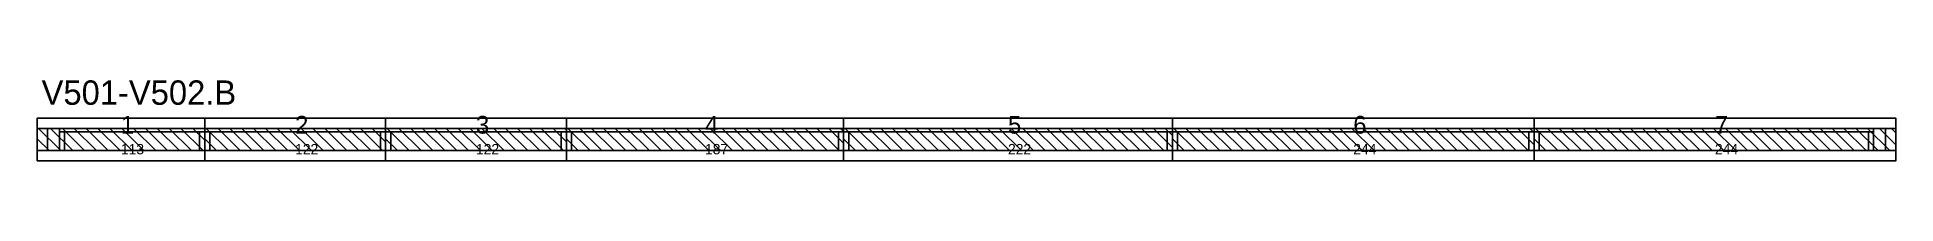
# Model space of a CAD drawing. Header units: metres. Extents: x -10 to 74425, y -2037 to 26.
# Drawn here: x 10425 to 11679, y -1015 to -960 of the extents above; entities that cross this region are included whole.
import ezdxf

# ---------------------------------------------------------------- set-up
doc = ezdxf.new("R2010")
doc.units = ezdxf.units.M
doc.layers.add('VIGAS', color=7, linetype='Continuous')

msp = doc.modelspace()

# ---------------------------------------------------------------- texts
at = {"layer": 'VIGAS'}
for s, height, p in [('V501-V502.B', 16.5, (10428.2, -977)), ('1', 12, (10481.7, -996.5)), ('2', 12, (10599.2, -996.5)), ('3', 12, (10721.2, -996.5)), ('4', 12, (10875.7, -996.5)), ('5', 12, (11080.1, -996.5)), ('6', 12, (11313, -996.5)), ('7', 12, (11557, -996.5)), ('113', 7, (10481.7, -1010.5)), ('122', 7, (10599.2, -1010.5)), ('122', 7, (10721.2, -1010.5)), ('187', 7, (10875.7, -1010.5)), ('222', 7, (11080.1, -1010.5)), ('244', 7, (11313, -1010.5)), ('244', 7, (11557, -1010.5))]:
    msp.add_text(s, height=height, dxfattribs=at).set_placement(p)

# ---------------------------------------------------------------- linework, layer by layer
at = {"layer": 'VIGAS'}
for p, q in [((10425.2, -993), (10538.2, -993)), ((10425.2, -1008), (10425.2, -993)), ((10433.2, -1008), (10425.2, -1000)), ((10441.2, -1008), (10426.2, -993)), ((10432.2, -1008), (10432.2, -993)), ((10449.2, -1008), (10434.2, -993)), ((10440.2, -1008), (10440.2, -993)), ((10440.2, -995.2), (10538.2, -995.2)), ((10457.2, -1008), (10442.2, -993)), ((10443.7, -1008), (10443.7, -995.2)), ((10465.2, -1008), (10450.2, -993)), ((10473.2, -1008), (10458.2, -993)), ((10481.2, -1008), (10466.2, -993)), ((10489.2, -1008), (10474.2, -993)), ((10497.2, -1008), (10482.2, -993)), ((10505.2, -1008), (10490.2, -993)), ((10513.2, -1008), (10498.2, -993)), ((10521.2, -1008), (10506.2, -993)), ((10529.2, -1008), (10514.2, -993)), ((10537.2, -1008), (10522.2, -993)), ((10538.2, -1001), (10530.2, -993)), ((10534.7, -1008), (10534.7, -995.2)), ((10538.2, -1008), (10538.2, -993)), ((10538.2, -1008), (10538.2, -993)), ((10538.2, -993), (10660.2, -993)), ((10538.2, -1008), (10538.2, -993)), ((10538.2, -1008), (10538.2, -993)), ((10538.2, -1008), (10538.2, -993)), ((10538.2, -993), (10538.2, -993)), ((10538.2, -995.2), (10660.2, -995.2)), ((10546.2, -1008), (10538.2, -1000)), ((10554.2, -1008), (10539.2, -993)), ((10541.7, -1008), (10541.7, -995.2)), ((10562.2, -1008), (10547.2, -993)), ((10570.2, -1008), (10555.2, -993)), ((10578.2, -1008), (10563.2, -993)), ((10586.2, -1008), (10571.2, -993)), ((10594.2, -1008), (10579.2, -993)), ((10602.2, -1008), (10587.2, -993)), ((10610.2, -1008), (10595.2, -993)), ((10618.2, -1008), (10603.2, -993)), ((10626.2, -1008), (10611.2, -993)), ((10634.2, -1008), (10619.2, -993)), ((10642.2, -1008), (10627.2, -993)), ((10650.2, -1008), (10635.2, -993)), ((10658.2, -1008), (10643.2, -993)), ((10660.2, -1002), (10651.2, -993)), ((10656.7, -1008), (10656.7, -995.2)), ((10660.2, -994), (10659.2, -993)), ((10660.2, -1008), (10660.2, -993)), ((10660.2, -1008), (10660.2, -993)), ((10660.2, -993), (10782.2, -993)), ((10660.2, -1008), (10660.2, -993)), ((10660.2, -1008), (10660.2, -993)), ((10660.2, -1008), (10660.2, -993)), ((10660.2, -995.2), (10782.2, -995.2)), ((10668.2, -1008), (10660.2, -1000)), ((10676.2, -1008), (10661.2, -993)), ((10663.7, -1008), (10663.7, -995.2)), ((10684.2, -1008), (10669.2, -993)), ((10692.2, -1008), (10677.2, -993)), ((10700.2, -1008), (10685.2, -993)), ((10708.2, -1008), (10693.2, -993)), ((10716.2, -1008), (10701.2, -993)), ((10724.2, -1008), (10709.2, -993)), ((10732.2, -1008), (10717.2, -993)), ((10740.2, -1008), (10725.2, -993)), ((10748.2, -1008), (10733.2, -993)), ((10756.2, -1008), (10741.2, -993)), ((10764.2, -1008), (10749.2, -993)), ((10772.2, -1008), (10757.2, -993)), ((10780.2, -1008), (10765.2, -993)), ((10782.2, -1002), (10773.2, -993)), ((10778.7, -1008), (10778.7, -995.2)), ((10782.2, -994), (10781.2, -993)), ((10782.2, -1008), (10782.2, -993)), ((10782.2, -1008), (10782.2, -993)), ((10782.2, -993), (10969.2, -993)), ((10782.2, -1008), (10782.2, -993)), ((10782.2, -1008), (10782.2, -993)), ((10782.2, -1008), (10782.2, -993)), ((10782.2, -995.2), (10969.2, -995.2)), ((10790.2, -1008), (10782.2, -1000)), ((10798.2, -1008), (10783.2, -993)), ((10785.7, -1008), (10785.7, -995.2)), ((10806.2, -1008), (10791.2, -993)), ((10814.2, -1008), (10799.2, -993)), ((10822.2, -1008), (10807.2, -993)), ((10830.2, -1008), (10815.2, -993)), ((10838.2, -1008), (10823.2, -993)), ((10846.2, -1008), (10831.2, -993)), ((10854.2, -1008), (10839.2, -993)), ((10862.2, -1008), (10847.2, -993)), ((10870.2, -1008), (10855.2, -993)), ((10878.2, -1008), (10863.2, -993)), ((10886.2, -1008), (10871.2, -993)), ((10894.2, -1008), (10879.2, -993)), ((10902.2, -1008), (10887.2, -993)), ((10910.2, -1008), (10895.2, -993)), ((10918.2, -1008), (10903.2, -993)), ((10926.2, -1008), (10911.2, -993)), ((10934.2, -1008), (10919.2, -993)), ((10942.2, -1008), (10927.2, -993)), ((10950.2, -1008), (10935.2, -993)), ((10958.2, -1008), (10943.2, -993)), ((10966.2, -1008), (10951.2, -993)), ((10969.2, -1003), (10959.2, -993)), ((10965.7, -1008), (10965.7, -995.2)), ((10969.2, -995), (10967.2, -993)), ((10969.2, -1008), (10969.2, -993)), ((10969.2, -1008), (10969.2, -993)), ((10969.2, -993), (11191, -993)), ((10969.2, -1008), (10969.2, -993)), ((10969.2, -1008), (10969.2, -993)), ((10969.2, -1008), (10969.2, -993)), ((10969.2, -995.2), (11191, -995.2)), ((10977.2, -1008), (10969.2, -1000)), ((10985.2, -1008), (10970.2, -993)), ((10972.7, -1008), (10972.7, -995.2)), ((10993.2, -1008), (10978.2, -993)), ((11001.2, -1008), (10986.2, -993)), ((11009.2, -1008), (10994.2, -993)), ((11017.2, -1008), (11002.2, -993)), ((11025.2, -1008), (11010.2, -993)), ((11033.2, -1008), (11018.2, -993)), ((11041.2, -1008), (11026.2, -993)), ((11049.2, -1008), (11034.2, -993)), ((11057.2, -1008), (11042.2, -993)), ((11065.2, -1008), (11050.2, -993)), ((11073.2, -1008), (11058.2, -993)), ((11081.2, -1008), (11066.2, -993)), ((11089.2, -1008), (11074.2, -993)), ((11097.2, -1008), (11082.2, -993)), ((11105.2, -1008), (11090.2, -993)), ((11113.2, -1008), (11098.2, -993)), ((11121.2, -1008), (11106.2, -993)), ((11129.2, -1008), (11114.2, -993)), ((11137.2, -1008), (11122.2, -993)), ((11145.2, -1008), (11130.2, -993)), ((11153.2, -1008), (11138.2, -993)), ((11161.2, -1008), (11146.2, -993)), ((11169.2, -1008), (11154.2, -993)), ((11177.2, -1008), (11162.2, -993)), ((11185.2, -1008), (11170.2, -993)), ((11191, -1005.8), (11178.2, -993)), ((11191, -997.8), (11186.2, -993)), ((11187.5, -1008), (11187.5, -995.2)), ((11191, -1008), (11191, -993)), ((11191, -1008), (11191, -993)), ((11191, -993), (11435, -993)), ((11191, -1008), (11191, -993)), ((11191, -1008), (11191, -993)), ((11191, -1008), (11191, -993)), ((11191, -995.2), (11435, -995.2)), ((11199, -1008), (11191, -1000)), ((11207, -1008), (11192, -993)), ((11194.5, -1008), (11194.5, -995.2)), ((11215, -1008), (11200, -993)), ((11223, -1008), (11208, -993)), ((11231, -1008), (11216, -993)), ((11239, -1008), (11224, -993)), ((11247, -1008), (11232, -993)), ((11255, -1008), (11240, -993)), ((11263, -1008), (11248, -993)), ((11271, -1008), (11256, -993)), ((11279, -1008), (11264, -993)), ((11287, -1008), (11272, -993)), ((11295, -1008), (11280, -993)), ((11303, -1008), (11288, -993)), ((11311, -1008), (11296, -993)), ((11319, -1008), (11304, -993)), ((11327, -1008), (11312, -993)), ((11335, -1008), (11320, -993)), ((11343, -1008), (11328, -993)), ((11351, -1008), (11336, -993)), ((11359, -1008), (11344, -993)), ((11367, -1008), (11352, -993)), ((11375, -1008), (11360, -993)), ((11383, -1008), (11368, -993)), ((11391, -1008), (11376, -993)), ((11399, -1008), (11384, -993)), ((11407, -1008), (11392, -993)), ((11415, -1008), (11400, -993)), ((11423, -1008), (11408, -993)), ((11431, -1008), (11416, -993)), ((11435, -1004), (11424, -993)), ((11431.5, -1008), (11431.5, -995.2)), ((11435, -996), (11432, -993)), ((11435, -1008), (11435, -993)), ((11435, -1008), (11435, -993)), ((11435, -993), (11679, -993)), ((11435, -1008), (11435, -993)), ((11435, -1008), (11435, -993)), ((11435, -1008), (11435, -993)), ((11435, -995.2), (11664, -995.2)), ((11443, -1008), (11435, -1000)), ((11451, -1008), (11436, -993)), ((11438.5, -1008), (11438.5, -995.2)), ((11459, -1008), (11444, -993)), ((11467, -1008), (11452, -993)), ((11475, -1008), (11460, -993)), ((11483, -1008), (11468, -993)), ((11491, -1008), (11476, -993)), ((11499, -1008), (11484, -993)), ((11507, -1008), (11492, -993)), ((11515, -1008), (11500, -993)), ((11523, -1008), (11508, -993)), ((11531, -1008), (11516, -993)), ((11539, -1008), (11524, -993)), ((11547, -1008), (11532, -993)), ((11555, -1008), (11540, -993)), ((11563, -1008), (11548, -993)), ((11571, -1008), (11556, -993)), ((11579, -1008), (11564, -993)), ((11587, -1008), (11572, -993)), ((11595, -1008), (11580, -993)), ((11603, -1008), (11588, -993)), ((11611, -1008), (11596, -993)), ((11619, -1008), (11604, -993)), ((11627, -1008), (11612, -993)), ((11635, -1008), (11620, -993)), ((11643, -1008), (11628, -993)), ((11651, -1008), (11636, -993)), ((11659, -1008), (11644, -993)), ((11667, -1008), (11652, -993)), ((11675, -1008), (11660, -993)), ((11660.5, -1008), (11660.5, -995.2)), ((11664, -1008), (11664, -993)), ((11679, -1004), (11668, -993)), ((11672, -1008), (11672, -993)), ((11679, -996), (11676, -993)), ((11679, -1008), (11679, -993)), ((10425.2, -1008), (10538.2, -1008)), ((10425.2, -1008), (10425.2, -1008)), ((10440.2, -1008), (10443.7, -1008)), ((10534.7, -1008), (10538.2, -1008)), ((10538.2, -1008), (10660.2, -1008)), ((10538.2, -1008), (10541.7, -1008)), ((10538.2, -1008), (10538.2, -1008)), ((10656.7, -1008), (10660.2, -1008)), ((10660.2, -1008), (10782.2, -1008)), ((10660.2, -1008), (10663.7, -1008)), ((10660.2, -1008), (10660.2, -1008)), ((10778.7, -1008), (10782.2, -1008)), ((10782.2, -1008), (10969.2, -1008)), ((10782.2, -1008), (10785.7, -1008)), ((10782.2, -1008), (10782.2, -1008)), ((10965.7, -1008), (10969.2, -1008)), ((10969.2, -1008), (11191, -1008)), ((10969.2, -1008), (10972.7, -1008)), ((10969.2, -1008), (10969.2, -1008)), ((11187.5, -1008), (11191, -1008)), ((11191, -1008), (11435, -1008)), ((11191, -1008), (11194.5, -1008)), ((11191, -1008), (11191, -1008)), ((11431.5, -1008), (11435, -1008)), ((11435, -1008), (11679, -1008)), ((11435, -1008), (11438.5, -1008)), ((11435, -1008), (11435, -1008)), ((11660.5, -1008), (11664, -1008))]:
    msp.add_line(p, q, dxfattribs=at)
for points in [[(10425.2, -993), (10538.2, -993), (10538.2, -986), (10425.2, -986)], [(10538.2, -993), (10660.2, -993), (10660.2, -986), (10538.2, -986)], [(10660.2, -993), (10782.2, -993), (10782.2, -986), (10660.2, -986)], [(10782.2, -993), (10969.2, -993), (10969.2, -986), (10782.2, -986)], [(10969.2, -993), (11191, -993), (11191, -986), (10969.2, -986)], [(11191, -993), (11435, -993), (11435, -986), (11191, -986)], [(11435, -993), (11679, -993), (11679, -986), (11435, -986)], [(10425.2, -1015), (10538.2, -1015), (10538.2, -1008), (10425.2, -1008)], [(10538.2, -1015), (10660.2, -1015), (10660.2, -1008), (10538.2, -1008)], [(10660.2, -1015), (10782.2, -1015), (10782.2, -1008), (10660.2, -1008)], [(10782.2, -1015), (10969.2, -1015), (10969.2, -1008), (10782.2, -1008)], [(10969.2, -1015), (11191, -1015), (11191, -1008), (10969.2, -1008)], [(11191, -1015), (11435, -1015), (11435, -1008), (11191, -1008)], [(11435, -1015), (11679, -1015), (11679, -1008), (11435, -1008)]]:
    msp.add_lwpolyline(points, close=True, dxfattribs=at)

msp.set_redraw_order([(e.dxf.handle, doc.entitydb.next_handle()) for e in msp.query("TEXT MTEXT ATTDEF DIMENSION ARC_DIMENSION")])  # texts and dimensions are drawn at this point

doc.saveas('drawing.dxf')
